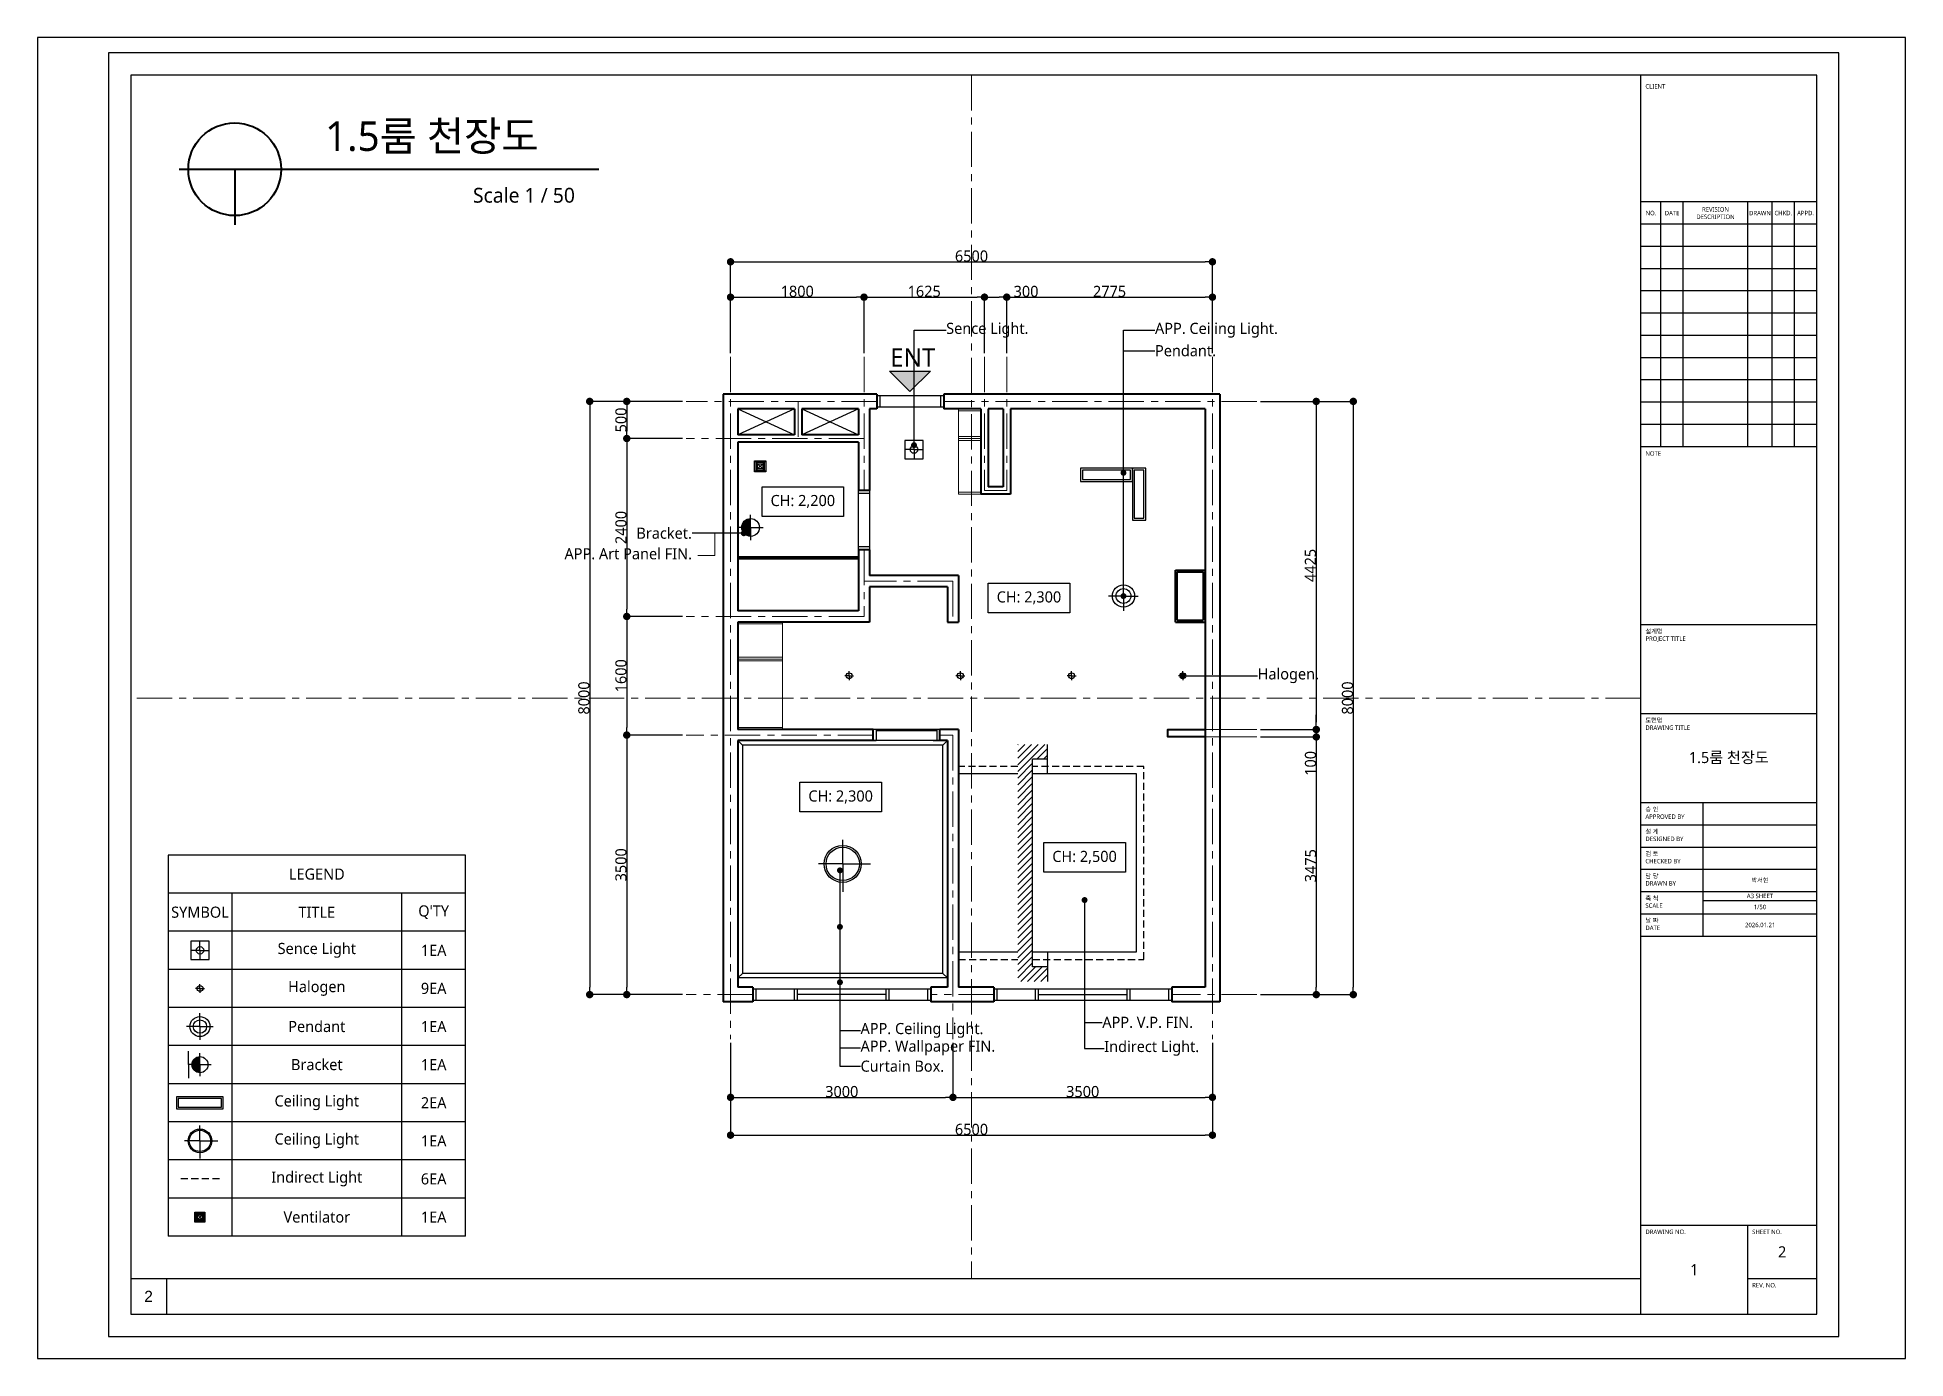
# Model space of a CAD drawing. Header units: millimetres. Extents: x 0 to 25200, y 0 to 17820.
import ezdxf
from ezdxf import colors
from ezdxf.entities.mleader import LeaderData, LeaderLine
from ezdxf.math import Vec2, Vec3

# ---------------------------------------------------------------- set-up
doc = ezdxf.new("R2010")
doc.units = ezdxf.units.MM
doc.header["$LTSCALE"] = 15
doc.header["$PDMODE"] = 34
doc.linetypes.add('CENTER', pattern=[50.8, 31.75, -6.35, 6.35, -6.35])
doc.linetypes.add('HIDDEN', pattern=[9.525, 6.35, -3.175])
for name, color, linetype in [('void', 5, 'Continuous'), ('문-창문', 4, 'Continuous'), ('실선', 7, 'Continuous'), ('제도영역', 7, 'Continuous'), ('틀', 7, 'Continuous')]:
    doc.layers.add(name, color=color, linetype=linetype)
for name, color, linetype, lineweight in [('가구', 4, 'Continuous', 20), ('내벽선', 4, 'Continuous', 40), ('도면명', 3, 'Continuous', 40), ('문자', 3, 'Continuous', 20), ('벽체선', 2, 'Continuous', 40), ('벽체중심선', 1, 'CENTER', 9), ('보조선', 1, 'Continuous', 9), ('조명', 6, 'Continuous', 25), ('중심선', 1, 'CENTER', 9), ('치수', 7, 'Continuous', 20), ('치수보조선', 7, 'Continuous', 9)]:
    doc.layers.add(name, color=color, linetype=linetype, lineweight=lineweight)
doc.styles.add('H1', font='malgun.ttf', dxfattribs={"height": 150})
doc.styles.add('H2', font='malgun.ttf')
doc.styles.get("Standard").update_dxf_attribs({"font": 'arial.ttf'})
doc.dimstyles.new('서현', dxfattribs={"dimtxt": 150, "dimasz": 100, "dimexe": 1.25, "dimexo": 50, "dimgap": 0.065, "dimtad": 1, "dimdec": 4, "dimdsep": 46, "dimtxsty": 'H1', "dimblk": 'DOT', "dimcen": 2.5, "dimclrd": 256, "dimadec": 0, "dimazin": 0, "dimtfac": 1, "dimtdec": 4, "dimtmove": 0, "dimatfit": 3, "dimldrblk": 'DOT', "dimfxl": 1, "dimarcsym": 0})

msp = doc.modelspace()

# ---------------------------------------------------------------- texts
at = {"layer": '도면명', "linetype": 'Continuous', "ltscale": 0.5, "attachment_point": 1, "style": 'H2'}
for s, width, insert, char_height in [('1.5룸 천장도', 3397.5340454, (3881.22923, 16688.73961), 400), ('Scale 1 / 50', 4778.391892, (5875.33225, 15790.50319), 200)]:
    msp.add_mtext_dynamic_manual_height_columns(s, width=width, gutter_width=15, heights=[0], dxfattribs=dict(at, insert=insert, char_height=char_height))
at = {"layer": '문자', "attachment_point": 1, "style": 'H1'}
for s, width, insert, char_height in [('ENT', 725, (11502.85179, 13627.65901), 250), ('APP. Art Panel FIN.', 1855.0944736, (7110.17455, 10930.35253), 150)]:
    msp.add_mtext_dynamic_manual_height_columns(s, width=width, gutter_width=750, heights=[0], dxfattribs=dict(at, insert=insert, char_height=char_height))
at = {"layer": '실선', "char_height": 150, "attachment_point": 5, "style": 'H1'}
for s, width, insert in [('CH: 2,200', 1100, (10325, 11560)), ('CH: 2,300', 1100, (13375, 10260)), ('CH: 2,300', 1100, (10835, 7575)), ('CH: 2,500', 1100, (14125, 6760)), ('LEGEND', 4008.5875344, (3769.26109, 6534.21532)), ('SYMBOL', 856.4942658, (2193.21446, 6020.31876)), ('TITLE', 2295.5990027, (3769.26109, 6020.31876)), ("Q'TY", 856.4942658, (5345.30773, 6020.31876)), ('Sence Light', 2295.5990027, (3769.26109, 5506.4222)), ('1EA', 856.4942658, (5345.30773, 5506.4222)), ('Halogen', 2295.5990027, (3769.26109, 4992.52565)), ('9EA ', 856.4942658, (5345.30773, 4992.52565)), ('Pendant', 2295.5990027, (3769.26109, 4478.62909)), ('1EA', 856.4942658, (5345.30773, 4478.62909)), ('Bracket', 2295.5990027, (3769.26109, 3964.73253)), ('1EA', 856.4942658, (5345.30773, 3964.73253)), ('Ceiling Light', 2295.5990027, (3769.26109, 3450.83597)), ('2EA', 856.4942658, (5345.30773, 3450.83597)), ('Ceiling Light', 2295.5990027, (3769.26109, 2936.93941)), ('1EA', 856.4942658, (5345.30773, 2936.93941)), ('Indirect Light', 2295.5990027, (3769.26109, 2423.04285)), ('6EA', 856.4942658, (5345.30773, 2423.04285)), ('Ventilator', 2295.5990027, (3769.26109, 1909.14629)), ('1EA', 856.4942658, (5345.30773, 1909.14629))]:
    msp.add_mtext_dynamic_manual_height_columns(s, width=width, gutter_width=750, heights=[0], dxfattribs=dict(at, insert=insert))
at = {"layer": '치수', "char_height": 150, "attachment_point": 5, "style": 'H1'}
for s, width, insert in [('2', 930, (23535, 1440)), ('1', 1440, (22350, 1200))]:
    msp.add_mtext_dynamic_manual_height_columns(s, width=width, gutter_width=750, heights=[0], dxfattribs=dict(at, insert=insert))
at = {"layer": '틀', "style": 'H1'}
for s, width, insert, char_height, attachment_point in [('CLIENT', 600, (21690, 17190), 60, 1), ('NO.', 270, (21765, 15450), 60, 5), ('DATE', 300, (22050, 15450), 60, 5), ('REVISION\\PDESCRIPTION', 870, (22635, 15450), 60, 5), ('DRAWN', 330, (23235, 15450), 60, 5), ('CHKD.', 300, (23550, 15450), 60, 5), ('APPD.', 300, (23850, 15450), 60, 5), ('NOTE', 600, (21690, 12237.83732), 60, 1), ('{\\fGulim|b0|i0|c129|p50;설계명}\\PPROJECT TITLE', 1661.7802888, (21690, 9840), 60, 1), ('{\\fGulim|b0|i0|c129|p50;도면명}\\PDRAWING TITLE', 662.4689972, (21690, 8640), 60, 1), ('1.5룸 천장도', 2370, (22815, 8100), 150, 5), ('{\\fGulim|b0|i0|c129|p50;승 인}\\PAPPROVED BY', 600, (21690, 7440), 60, 1), ('설 계\\PDESIGNED BY', 600, (21690, 7140), 60, 1), ('검 토\\PCHECKED BY', 600, (21690, 6840), 60, 1), ('담 당\\PDRAWN BY', 600, (21690, 6540), 60, 1), ('박서현', 1530, (23235, 6450.56955), 60, 5), ('축 척\\PSCALE', 600, (21690, 6240), 60, 1), ('A3 SHEET', 1530, (23235, 6240), 60, 5), ('1/50', 1530, (23235, 6090.63862), 60, 5), ('날 짜\\PDATE', 600, (21690, 5940), 60, 1), ('2026.01.21', 1530, (23238.30696, 5848.40556), 60, 5), ('DRAWING NO.', 600, (21690, 1740), 60, 1), ('SHEET NO.', 600, (23130, 1740), 60, 1), ('REV. NO.', 600, (23130, 1020), 60, 1)]:
    msp.add_mtext_dynamic_manual_height_columns(s, width=width, gutter_width=750, heights=[0], dxfattribs=dict(at, insert=insert, char_height=char_height, attachment_point=attachment_point))
at = {"layer": '틀', "insert": (1500, 840), "char_height": 150, "attachment_point": 5}
msp.add_mtext_dynamic_manual_height_columns('2', width=480, gutter_width=750, heights=[475.30198], dxfattribs=at)

# ---------------------------------------------------------------- blocks, each defined once
blk = doc.blocks.new('_Dot')
at = {"color": 0, "linetype": 'ByBlock', "lineweight": -2}
blk.add_line((-0.5, 0), (-1, 0), dxfattribs=at)
at = {"color": 0, "linetype": 'ByBlock', "const_width": 0.5}
blk.add_lwpolyline([(-0.25, 0, 1), (0.25, 0, 1)], format="xyb", close=True, dxfattribs=at)
blk = doc.blocks.new('*D1')
at = {"layer": 'Defpoints', "color": 0, "transparency": 16777216}
for p in [(15850, 14793), (9350, 13510), (15850, 13510)]:
    blk.add_point(p, dxfattribs=at)
at = {"layer": '치수보조선', "color": 0, "lineweight": -2, "transparency": 16777216}
for p, q in [((9350, 13560), (9350, 14794)), ((15850, 13560), (15850, 14794))]:
    blk.add_line(p, q, dxfattribs=at)
at = {"layer": '치수보조선', "lineweight": -2, "transparency": 16777216}
blk.add_line((9450, 14793), (15750, 14793), dxfattribs=at)
at = {"layer": '치수보조선', "lineweight": -2, "transparency": 16777216, "xscale": 100, "yscale": 100, "zscale": 100, "rotation": 180}
blk.add_blockref('_Dot', (9350, 14793), dxfattribs=at)
at = {"layer": '치수보조선', "lineweight": -2, "transparency": 16777216, "xscale": 100, "yscale": 100, "zscale": 100}
blk.add_blockref('_Dot', (15850, 14793), dxfattribs=at)
at = {"layer": '치수보조선', "color": 0, "transparency": 16777216, "insert": (12600, 14870), "char_height": 150, "attachment_point": 5, "style": 'H1'}
blk.add_mtext('6500', dxfattribs=at)
blk = doc.blocks.new('*D2')
at = {"layer": 'Defpoints', "color": 0, "transparency": 16777216}
for p in [(11150, 14316), (9350, 13510), (11150, 13510)]:
    blk.add_point(p, dxfattribs=at)
at = {"layer": '치수보조선', "color": 0, "lineweight": -2, "transparency": 16777216}
for p, q in [((9350, 13560), (9350, 14317)), ((11150, 13560), (11150, 14317))]:
    blk.add_line(p, q, dxfattribs=at)
at = {"layer": '치수보조선', "lineweight": -2, "transparency": 16777216}
blk.add_line((9450, 14316), (11050, 14316), dxfattribs=at)
at = {"layer": '치수보조선', "lineweight": -2, "transparency": 16777216, "xscale": 100, "yscale": 100, "zscale": 100, "rotation": 180}
blk.add_blockref('_Dot', (9350, 14316), dxfattribs=at)
at = {"layer": '치수보조선', "lineweight": -2, "transparency": 16777216, "xscale": 100, "yscale": 100, "zscale": 100}
blk.add_blockref('_Dot', (11150, 14316), dxfattribs=at)
at = {"layer": '치수보조선', "color": 0, "transparency": 16777216, "insert": (10250, 14394), "char_height": 150, "attachment_point": 5, "style": 'H1'}
blk.add_mtext('1800', dxfattribs=at)
blk = doc.blocks.new('*D3')
at = {"layer": 'Defpoints', "color": 0, "transparency": 16777216}
for p in [(12775, 14316), (11150, 13510), (12775, 13510)]:
    blk.add_point(p, dxfattribs=at)
at = {"layer": '치수보조선', "color": 0, "lineweight": -2, "transparency": 16777216}
for p, q in [((11150, 13560), (11150, 14318)), ((12775, 13560), (12775, 14318))]:
    blk.add_line(p, q, dxfattribs=at)
at = {"layer": '치수보조선', "lineweight": -2, "transparency": 16777216}
blk.add_line((11250, 14316), (12675, 14316), dxfattribs=at)
at = {"layer": '치수보조선', "lineweight": -2, "transparency": 16777216, "xscale": 100, "yscale": 100, "zscale": 100, "rotation": 180}
blk.add_blockref('_Dot', (11150, 14316), dxfattribs=at)
at = {"layer": '치수보조선', "lineweight": -2, "transparency": 16777216, "xscale": 100, "yscale": 100, "zscale": 100}
blk.add_blockref('_Dot', (12775, 14316), dxfattribs=at)
at = {"layer": '치수보조선', "color": 0, "transparency": 16777216, "insert": (11962, 14394), "char_height": 150, "attachment_point": 5, "style": 'H1'}
blk.add_mtext('1625', dxfattribs=at)
blk = doc.blocks.new('*D4')
at = {"layer": 'Defpoints', "color": 0, "transparency": 16777216}
for p in [(13075, 14316), (12775, 13510), (13075, 13510)]:
    blk.add_point(p, dxfattribs=at)
at = {"layer": '치수보조선', "color": 0, "lineweight": -2, "transparency": 16777216}
for p, q in [((12775, 13560), (12775, 14317)), ((13075, 13560), (13075, 14317))]:
    blk.add_line(p, q, dxfattribs=at)
at = {"layer": '치수보조선', "lineweight": -2, "transparency": 16777216}
for p, q in [((12875, 14316), (12975, 14316)), ((13075, 14316), (13498, 14316))]:
    blk.add_line(p, q, dxfattribs=at)
at = {"layer": '치수보조선', "lineweight": -2, "transparency": 16777216, "xscale": 100, "yscale": 100, "zscale": 100, "rotation": 180}
blk.add_blockref('_Dot', (12775, 14316), dxfattribs=at)
at = {"layer": '치수보조선', "lineweight": -2, "transparency": 16777216, "xscale": 100, "yscale": 100, "zscale": 100}
blk.add_blockref('_Dot', (13075, 14316), dxfattribs=at)
at = {"layer": '치수보조선', "color": 0, "transparency": 16777216, "insert": (13336, 14393), "char_height": 150, "attachment_point": 5, "style": 'H1'}
blk.add_mtext('300', dxfattribs=at)
blk = doc.blocks.new('*D5')
at = {"layer": 'Defpoints', "color": 0, "transparency": 16777216}
for p in [(15850, 14316), (13075, 13510), (15850, 13510)]:
    blk.add_point(p, dxfattribs=at)
at = {"layer": '치수보조선', "color": 0, "lineweight": -2, "transparency": 16777216}
for p, q in [((13075, 13560), (13075, 14317)), ((15850, 13560), (15850, 14317))]:
    blk.add_line(p, q, dxfattribs=at)
at = {"layer": '치수보조선', "lineweight": -2, "transparency": 16777216}
blk.add_line((13175, 14316), (15750, 14316), dxfattribs=at)
at = {"layer": '치수보조선', "lineweight": -2, "transparency": 16777216, "xscale": 100, "yscale": 100, "zscale": 100, "rotation": 180}
blk.add_blockref('_Dot', (13075, 14316), dxfattribs=at)
at = {"layer": '치수보조선', "lineweight": -2, "transparency": 16777216, "xscale": 100, "yscale": 100, "zscale": 100}
blk.add_blockref('_Dot', (15850, 14316), dxfattribs=at)
at = {"layer": '치수보조선', "color": 0, "transparency": 16777216, "insert": (14462, 14393), "char_height": 150, "attachment_point": 5, "style": 'H1'}
blk.add_mtext('2775', dxfattribs=at)
blk = doc.blocks.new('*D6')
at = {"layer": 'Defpoints', "color": 0, "transparency": 16777216}
for p in [(8750, 12910), (7450, 4910), (8750, 4910)]:
    blk.add_point(p, dxfattribs=at)
at = {"layer": '치수보조선', "color": 0, "lineweight": -2, "transparency": 16777216}
for p, q in [((8700, 12910), (7449, 12910)), ((8700, 4910), (7449, 4910))]:
    blk.add_line(p, q, dxfattribs=at)
at = {"layer": '치수보조선', "lineweight": -2, "transparency": 16777216}
blk.add_line((7450, 12810), (7450, 5010), dxfattribs=at)
at = {"layer": '치수보조선', "lineweight": -2, "transparency": 16777216, "xscale": 100, "yscale": 100, "zscale": 100}
for p, rotation in [((7450, 12910), 90), ((7450, 4910), 270)]:
    blk.add_blockref('_Dot', p, dxfattribs=dict(at, rotation=rotation))
at = {"layer": '치수보조선', "color": 0, "transparency": 16777216, "insert": (7372, 8910), "char_height": 150, "attachment_point": 5, "rotation": 90, "style": 'H1'}
blk.add_mtext('8000', dxfattribs=at)
blk = doc.blocks.new('*D7')
at = {"layer": 'Defpoints', "color": 0, "transparency": 16777216}
for p in [(8750, 12910), (7950, 12410), (8750, 12410)]:
    blk.add_point(p, dxfattribs=at)
at = {"layer": '치수보조선', "color": 0, "lineweight": -2, "transparency": 16777216}
for p, q in [((8700, 12910), (7949, 12910)), ((8700, 12410), (7949, 12410))]:
    blk.add_line(p, q, dxfattribs=at)
at = {"layer": '치수보조선', "lineweight": -2, "transparency": 16777216}
blk.add_line((7950, 12810), (7950, 12510), dxfattribs=at)
at = {"layer": '치수보조선', "lineweight": -2, "transparency": 16777216, "xscale": 100, "yscale": 100, "zscale": 100}
for p, rotation in [((7950, 12910), 90), ((7950, 12410), 270)]:
    blk.add_blockref('_Dot', p, dxfattribs=dict(at, rotation=rotation))
at = {"layer": '치수보조선', "color": 0, "transparency": 16777216, "insert": (7872, 12660), "char_height": 150, "attachment_point": 5, "rotation": 90, "style": 'H1'}
blk.add_mtext('500', dxfattribs=at)
blk = doc.blocks.new('*D8')
at = {"layer": 'Defpoints', "color": 0, "transparency": 16777216}
for p in [(8750, 12410), (7950, 10010), (8750, 10010)]:
    blk.add_point(p, dxfattribs=at)
at = {"layer": '치수보조선', "color": 0, "lineweight": -2, "transparency": 16777216}
for p, q in [((8700, 12410), (7949, 12410)), ((8700, 10010), (7949, 10010))]:
    blk.add_line(p, q, dxfattribs=at)
at = {"layer": '치수보조선', "lineweight": -2, "transparency": 16777216}
blk.add_line((7950, 12310), (7950, 10110), dxfattribs=at)
at = {"layer": '치수보조선', "lineweight": -2, "transparency": 16777216, "xscale": 100, "yscale": 100, "zscale": 100}
for p, rotation in [((7950, 12410), 90), ((7950, 10010), 270)]:
    blk.add_blockref('_Dot', p, dxfattribs=dict(at, rotation=rotation))
at = {"layer": '치수보조선', "color": 0, "transparency": 16777216, "insert": (7872, 11210), "char_height": 150, "attachment_point": 5, "rotation": 90, "style": 'H1'}
blk.add_mtext('2400', dxfattribs=at)
blk = doc.blocks.new('*D9')
at = {"layer": 'Defpoints', "color": 0, "transparency": 16777216}
for p in [(8750, 10010), (7950, 8410), (8750, 8410)]:
    blk.add_point(p, dxfattribs=at)
at = {"layer": '치수보조선', "color": 0, "lineweight": -2, "transparency": 16777216}
for p, q in [((8700, 10010), (7949, 10010)), ((8700, 8410), (7949, 8410))]:
    blk.add_line(p, q, dxfattribs=at)
at = {"layer": '치수보조선', "lineweight": -2, "transparency": 16777216}
blk.add_line((7950, 9910), (7950, 8510), dxfattribs=at)
at = {"layer": '치수보조선', "lineweight": -2, "transparency": 16777216, "xscale": 100, "yscale": 100, "zscale": 100}
for p, rotation in [((7950, 10010), 90), ((7950, 8410), 270)]:
    blk.add_blockref('_Dot', p, dxfattribs=dict(at, rotation=rotation))
at = {"layer": '치수보조선', "color": 0, "transparency": 16777216, "insert": (7872, 9210), "char_height": 150, "attachment_point": 5, "rotation": 90, "style": 'H1'}
blk.add_mtext('1600', dxfattribs=at)
blk = doc.blocks.new('*D10')
at = {"layer": 'Defpoints', "color": 0, "transparency": 16777216}
for p in [(8750, 8410), (7950, 4910), (8750, 4910)]:
    blk.add_point(p, dxfattribs=at)
at = {"layer": '치수보조선', "color": 0, "lineweight": -2, "transparency": 16777216}
for p, q in [((8700, 8410), (7949, 8410)), ((8700, 4910), (7949, 4910))]:
    blk.add_line(p, q, dxfattribs=at)
at = {"layer": '치수보조선', "lineweight": -2, "transparency": 16777216}
blk.add_line((7950, 8310), (7950, 5010), dxfattribs=at)
at = {"layer": '치수보조선', "lineweight": -2, "transparency": 16777216, "xscale": 100, "yscale": 100, "zscale": 100}
for p, rotation in [((7950, 8410), 90), ((7950, 4910), 270)]:
    blk.add_blockref('_Dot', p, dxfattribs=dict(at, rotation=rotation))
at = {"layer": '치수보조선', "color": 0, "transparency": 16777216, "insert": (7872, 6660), "char_height": 150, "attachment_point": 5, "rotation": 90, "style": 'H1'}
blk.add_mtext('3500', dxfattribs=at)
blk = doc.blocks.new('*D11')
at = {"layer": 'Defpoints', "color": 0, "transparency": 16777216}
for p in [(9350, 4310), (15850, 4310), (15850, 3014)]:
    blk.add_point(p, dxfattribs=at)
at = {"layer": '치수보조선', "color": 0, "lineweight": -2, "transparency": 16777216}
for p, q in [((9350, 4260), (9350, 3013)), ((15850, 4260), (15850, 3013))]:
    blk.add_line(p, q, dxfattribs=at)
at = {"layer": '치수보조선', "lineweight": -2, "transparency": 16777216}
blk.add_line((9450, 3014), (15750, 3014), dxfattribs=at)
at = {"layer": '치수보조선', "lineweight": -2, "transparency": 16777216, "xscale": 100, "yscale": 100, "zscale": 100, "rotation": 180}
blk.add_blockref('_Dot', (9350, 3014), dxfattribs=at)
at = {"layer": '치수보조선', "lineweight": -2, "transparency": 16777216, "xscale": 100, "yscale": 100, "zscale": 100}
blk.add_blockref('_Dot', (15850, 3014), dxfattribs=at)
at = {"layer": '치수보조선', "color": 0, "transparency": 16777216, "insert": (12600, 3091), "char_height": 150, "attachment_point": 5, "style": 'H1'}
blk.add_mtext('6500', dxfattribs=at)
blk = doc.blocks.new('*D12')
at = {"layer": 'Defpoints', "color": 0, "transparency": 16777216}
for p in [(9350, 4310), (12350, 4310), (12350, 3524)]:
    blk.add_point(p, dxfattribs=at)
at = {"layer": '치수보조선', "color": 0, "lineweight": -2, "transparency": 16777216}
for p, q in [((9350, 4260), (9350, 3523)), ((12350, 4260), (12350, 3523))]:
    blk.add_line(p, q, dxfattribs=at)
at = {"layer": '치수보조선', "lineweight": -2, "transparency": 16777216}
blk.add_line((9450, 3524), (12250, 3524), dxfattribs=at)
at = {"layer": '치수보조선', "lineweight": -2, "transparency": 16777216, "xscale": 100, "yscale": 100, "zscale": 100, "rotation": 180}
blk.add_blockref('_Dot', (9350, 3524), dxfattribs=at)
at = {"layer": '치수보조선', "lineweight": -2, "transparency": 16777216, "xscale": 100, "yscale": 100, "zscale": 100}
blk.add_blockref('_Dot', (12350, 3524), dxfattribs=at)
at = {"layer": '치수보조선', "color": 0, "transparency": 16777216, "insert": (10850, 3601), "char_height": 150, "attachment_point": 5, "style": 'H1'}
blk.add_mtext('3000', dxfattribs=at)
blk = doc.blocks.new('*D13')
at = {"layer": 'Defpoints', "color": 0, "transparency": 16777216}
for p in [(12350, 4310), (15850, 4310), (15850, 3524)]:
    blk.add_point(p, dxfattribs=at)
at = {"layer": '치수보조선', "color": 0, "lineweight": -2, "transparency": 16777216}
for p, q in [((12350, 4260), (12350, 3523)), ((15850, 4260), (15850, 3523))]:
    blk.add_line(p, q, dxfattribs=at)
at = {"layer": '치수보조선', "lineweight": -2, "transparency": 16777216}
blk.add_line((12450, 3524), (15750, 3524), dxfattribs=at)
at = {"layer": '치수보조선', "lineweight": -2, "transparency": 16777216, "xscale": 100, "yscale": 100, "zscale": 100, "rotation": 180}
blk.add_blockref('_Dot', (12350, 3524), dxfattribs=at)
at = {"layer": '치수보조선', "lineweight": -2, "transparency": 16777216, "xscale": 100, "yscale": 100, "zscale": 100}
blk.add_blockref('_Dot', (15850, 3524), dxfattribs=at)
at = {"layer": '치수보조선', "color": 0, "transparency": 16777216, "insert": (14100, 3601), "char_height": 150, "attachment_point": 5, "style": 'H1'}
blk.add_mtext('3500', dxfattribs=at)
blk = doc.blocks.new('*D15')
at = {"layer": 'Defpoints', "color": 0, "transparency": 16777216}
for p in [(16450, 12910), (16450, 4910), (17750, 4910)]:
    blk.add_point(p, dxfattribs=at)
at = {"layer": '치수보조선', "color": 0, "lineweight": -2, "transparency": 16777216}
for p, q in [((16500, 12910), (17751, 12910)), ((16500, 4910), (17751, 4910))]:
    blk.add_line(p, q, dxfattribs=at)
at = {"layer": '치수보조선', "lineweight": -2, "transparency": 16777216}
blk.add_line((17750, 12810), (17750, 5010), dxfattribs=at)
at = {"layer": '치수보조선', "lineweight": -2, "transparency": 16777216, "xscale": 100, "yscale": 100, "zscale": 100}
for p, rotation in [((17750, 12910), 90), ((17750, 4910), 270)]:
    blk.add_blockref('_Dot', p, dxfattribs=dict(at, rotation=rotation))
at = {"layer": '치수보조선', "color": 0, "transparency": 16777216, "insert": (17672, 8910), "char_height": 150, "attachment_point": 5, "rotation": 90, "style": 'H1'}
blk.add_mtext('8000', dxfattribs=at)
blk = doc.blocks.new('*D16')
at = {"layer": 'Defpoints', "color": 0, "transparency": 16777216}
for p in [(16450, 12910), (16450, 8485), (17250, 8485)]:
    blk.add_point(p, dxfattribs=at)
at = {"layer": '치수보조선', "color": 0, "lineweight": -2, "transparency": 16777216}
for p, q in [((16500, 12910), (17251, 12910)), ((16500, 8485), (17251, 8485))]:
    blk.add_line(p, q, dxfattribs=at)
at = {"layer": '치수보조선', "lineweight": -2, "transparency": 16777216}
blk.add_line((17250, 12810), (17250, 8585), dxfattribs=at)
at = {"layer": '치수보조선', "lineweight": -2, "transparency": 16777216, "xscale": 100, "yscale": 100, "zscale": 100}
for p, rotation in [((17250, 12910), 90), ((17250, 8485), 270)]:
    blk.add_blockref('_Dot', p, dxfattribs=dict(at, rotation=rotation))
at = {"layer": '치수보조선', "color": 0, "transparency": 16777216, "insert": (17172, 10698), "char_height": 150, "attachment_point": 5, "rotation": 90, "style": 'H1'}
blk.add_mtext('4425', dxfattribs=at)
blk = doc.blocks.new('*D17')
at = {"layer": 'Defpoints', "color": 0, "transparency": 16777216}
for p in [(16450, 8485), (16450, 8385), (17251, 8385)]:
    blk.add_point(p, dxfattribs=at)
at = {"layer": '치수보조선', "lineweight": -2, "transparency": 16777216}
for p, q in [((17251, 8585), (17251, 8685)), ((17251, 8485), (17251, 8385)), ((17251, 8285), (17251, 7871))]:
    blk.add_line(p, q, dxfattribs=at)
at = {"layer": '치수보조선', "color": 0, "lineweight": -2, "transparency": 16777216}
for p, q in [((16500, 8485), (17253, 8485)), ((16500, 8385), (17253, 8385))]:
    blk.add_line(p, q, dxfattribs=at)
at = {"layer": '치수보조선', "lineweight": -2, "transparency": 16777216, "xscale": 100, "yscale": 100, "zscale": 100}
for p, rotation in [((17251, 8485), 270), ((17251, 8385), 90)]:
    blk.add_blockref('_Dot', p, dxfattribs=dict(at, rotation=rotation))
at = {"layer": '치수보조선', "color": 0, "transparency": 16777216, "insert": (17173, 8028), "char_height": 150, "attachment_point": 5, "rotation": 90, "style": 'H1'}
blk.add_mtext('100', dxfattribs=at)
blk = doc.blocks.new('*D18')
at = {"layer": 'Defpoints', "color": 0, "transparency": 16777216}
for p in [(16450, 8385), (16450, 4910), (17251, 4910)]:
    blk.add_point(p, dxfattribs=at)
at = {"layer": '치수보조선', "color": 0, "lineweight": -2, "transparency": 16777216}
for p, q in [((16500, 8385), (17253, 8385)), ((16500, 4910), (17253, 4910))]:
    blk.add_line(p, q, dxfattribs=at)
at = {"layer": '치수보조선', "lineweight": -2, "transparency": 16777216}
blk.add_line((17251, 8285), (17251, 5010), dxfattribs=at)
at = {"layer": '치수보조선', "lineweight": -2, "transparency": 16777216, "xscale": 100, "yscale": 100, "zscale": 100}
for p, rotation in [((17251, 8385), 90), ((17251, 4910), 270)]:
    blk.add_blockref('_Dot', p, dxfattribs=dict(at, rotation=rotation))
at = {"layer": '치수보조선', "color": 0, "transparency": 16777216, "insert": (17174, 6648), "char_height": 150, "attachment_point": 5, "rotation": 90, "style": 'H1'}
blk.add_mtext('3475', dxfattribs=at)

# ---------------------------------------------------------------- dimensions: what is measured, and where the dimension line sits
at = {"layer": '치수보조선'}
for base, p1, p2, picture, middle in [((15850, 14792.78386), (9350, 13510), (15850, 13510), '*D1', (12600, 14870.34547)), ((11150, 14316.19031), (9350, 13510), (11150, 13510), '*D2', (10250, 14394.15952)), ((12775, 14316.25), (11150, 13510), (12775, 13510), '*D3', (11962.5, 14394.21921)), ((13075, 14315.87777), (12775, 13510), (13075, 13510), '*D4', (13336.27424, 14393.43937)), ((15850, 14315.87777), (13075, 13510), (15850, 13510), '*D5', (14462.5, 14393.43937)), ((15850, 3013.75602), (9350, 4310), (15850, 4310), '*D11', (12600, 3091.31762)), ((12350, 3523.8017), (9350, 4310), (12350, 4310), '*D12', (10850, 3601.3633)), ((15850, 3523.8017), (12350, 4310), (15850, 4310), '*D13', (14100, 3601.3633))]:
    dim = msp.add_linear_dim(base=base, p1=p1, p2=p2, dimstyle='서현', dxfattribs=at)
    dim.commit()
    dim.dimension.update_dxf_attribs({"geometry": picture, "text_midpoint": middle})
for base, p1, p2, picture, middle in [((7450, 4910), (8750, 12910), (8750, 4910), '*D6', (7372.4384, 8910)), ((7950, 12410), (8750, 12910), (8750, 12410), '*D7', (7872.4384, 12660)), ((17750, 4910), (16450, 12910), (16450, 4910), '*D15', (17672.4384, 8910)), ((17250, 8485), (16450, 12910), (16450, 8485), '*D16', (17172.4384, 10697.5)), ((7950, 10010), (8750, 12410), (8750, 10010), '*D8', (7872.4384, 11210)), ((7950, 8410), (8750, 10010), (8750, 8410), '*D9', (7872.03079, 9210)), ((17251.25, 8385), (16450, 8485), (16450, 8385), '*D17', (17173.28079, 8027.90375)), ((7950, 4910), (8750, 8410), (8750, 4910), '*D10', (7872.4384, 6660)), ((17251.25, 4910), (16450, 8385), (16450, 4910), '*D18', (17173.6884, 6647.5))]:
    dim = msp.add_linear_dim(base=base, p1=p1, p2=p2, angle=90, dimstyle='서현', dxfattribs=at)
    dim.commit()
    dim.dimension.update_dxf_attribs({"geometry": picture, "text_midpoint": middle})

# ---------------------------------------------------------------- hatches: boundary and pattern name
at = {"layer": '제도영역'}
h = msp.add_hatch(color=256, dxfattribs=at)
h.dxf.hatch_style = 1
h.paths.add_polyline_path([(12045, 13317.5), (11495, 13317.5), (11770, 13042.5)])
at = {"layer": '조명'}
h = msp.add_hatch(color=256, dxfattribs=at)
h.dxf.hatch_style = 1
h.paths.add_polyline_path([(9620, 11330, 0.4142135624), (9500, 11210), (9620, 11210)])
h.paths.add_polyline_path([(9620, 11210), (9500, 11210, 0.4142135624), (9620, 11090)])
h = msp.add_hatch(dxfattribs=at)
h.set_pattern_fill('ANSI31', color=256, scale=20)
h.set_pattern_definition([(45, (2300, 1485), (-44.90128, 44.90128), [])])
h.paths.add_polyline_path([(13625, 8285), (13225, 8285), (13225, 7885), (13425, 7885), (13425, 8085), (13625, 8085)])
h.paths.add_polyline_path([(13425, 7885), (13225, 7885), (13225, 5485), (13425, 5485)])
h.paths.add_polyline_path([(13625, 5285), (13425, 5285), (13425, 5485), (13225, 5485), (13225, 5085), (13625, 5085)])
h = msp.add_hatch(color=256, dxfattribs=at)
h.dxf.hatch_style = 1
h.paths.add_polyline_path([(2193.21732, 4072.78081, 0.4142135624), (2085.21732, 3964.78081), (2193.21732, 3964.78081)])
h.paths.add_polyline_path([(2193.21732, 3964.78081), (2085.21732, 3964.78081, 0.4142135624), (2193.21732, 3856.78081)])

# ---------------------------------------------------------------- linework, layer by layer
at = {"layer": 'void'}
for p, q in [((10212.5, 12810), (9450, 12460)), ((9450, 12810), (10212.5, 12460)), ((10312.5, 12810), (11075, 12460)), ((11075, 12810), (10312.5, 12460))]:
    msp.add_line(p, q, dxfattribs=at)
at = {"layer": '가구'}
for p, q in [((12725, 12810), (12425, 12810)), ((12425, 12810), (12425, 11660)), ((12725, 12785), (12425, 12785)), ((12725, 11660), (12725, 12810)), ((12425, 12435), (12725, 12435)), ((12425, 12410), (12725, 12410)), ((12425, 12385), (12725, 12385)), ((12425, 11685), (12725, 11685)), ((12425, 11660), (12725, 11660)), ((9450, 9935), (10050, 9935)), ((9450, 8485), (9450, 9935)), ((9450, 9910), (10050, 9910)), ((10050, 9935), (10050, 8485)), ((10050, 9460), (9450, 9460)), ((10050, 9435), (9450, 9435)), ((10050, 9410), (9450, 9410)), ((10050, 8510), (9450, 8510)), ((10050, 8485), (9450, 8485))]:
    msp.add_line(p, q, dxfattribs=at)
at = {"layer": '내벽선'}
for p, q in [((10375, 10810), (9450, 10810)), ((10375, 10785), (9450, 10785)), ((11075, 10810), (10375, 10810)), ((10375, 10810), (10375, 10785)), ((11075, 10785), (10375, 10785)), ((10975, 10810), (10975, 10785)), ((15350, 10635), (15750, 10635)), ((15350, 9935), (15350, 10635)), ((15375, 10610), (15725, 10610)), ((15375, 9960), (15375, 10610)), ((15725, 10610), (15725, 9960)), ((15750, 10635), (15750, 9935)), ((15350, 9935), (15750, 9935)), ((15375, 9960), (15725, 9960))]:
    msp.add_line(p, q, dxfattribs=at)
msp.add_lwpolyline([(15750, 8385), (15250, 8385), (15250, 8485), (15750, 8485)], close=True, dxfattribs=at)
at = {"layer": '도면명'}
for p, q in [((1911.46925, 16041.14258), (7571.7955, 16041.14258)), ((2661.46925, 16041.14258), (2661.46925, 15291.14258))]:
    msp.add_line(p, q, dxfattribs=at)
msp.add_circle((2661.46925, 16041.14258), 625, dxfattribs=at)
at = {"layer": '문-창문'}
for p, q in [((11325, 12985), (11325, 12835)), ((12185, 12985), (11325, 12985)), ((11365, 12985), (11365, 12835)), ((12225, 12985), (12185, 12985)), ((12185, 12835), (12185, 12985)), ((12225, 12835), (12225, 12985)), ((11325, 12835), (12225, 12835)), ((11075, 11710), (11225, 11710)), ((11075, 10910), (11075, 11710)), ((11075, 11672.5), (11225, 11672.5)), ((11225, 11710), (11225, 10910)), ((11225, 10947.5), (11075, 10947.5)), ((11225, 10910), (11075, 10910)), ((12175, 8485), (11275, 8485)), ((11275, 8485), (11275, 8335)), ((11275, 8335), (11315, 8335)), ((11315, 8485), (11315, 8335)), ((12135, 8465), (11315, 8465)), ((12085, 8335), (12175, 8335)), ((12135, 8335), (12135, 8485)), ((12175, 8335), (12175, 8485)), ((12050, 4985), (9650, 4985)), ((9650, 4985), (9650, 4835)), ((9650, 4835), (12050, 4835)), ((9690, 4985), (9690, 4835)), ((10210, 4985), (10210, 4835)), ((10250, 4985), (10250, 4835)), ((11450, 4910), (10250, 4910)), ((11450, 4835), (11450, 4985)), ((11490, 4835), (11490, 4985)), ((12010, 4835), (12010, 4985)), ((12050, 4835), (12050, 4985)), ((15300, 4985), (12900, 4985)), ((12900, 4985), (12900, 4835)), ((12900, 4835), (15300, 4835)), ((12940, 4985), (12940, 4835)), ((13460, 4985), (13460, 4835)), ((13500, 4985), (13500, 4835)), ((13500, 4910), (14700, 4910)), ((14700, 4835), (14700, 4985)), ((14740, 4835), (14740, 4985)), ((15260, 4835), (15260, 4985)), ((15300, 4835), (15300, 4985))]:
    msp.add_line(p, q, dxfattribs=at)
at = {"layer": '문자'}
for p, q in [((9137.8837, 10831.6923), (9137.8837, 11131.6923)), ((8910.65059, 10831.6923), (9137.8837, 10831.6923))]:
    msp.add_line(p, q, dxfattribs=at)
at = {"layer": '벽체선'}
for p, q in [((9250, 13010), (9250, 4810)), ((11325, 13010), (9250, 13010)), ((11325, 13010), (11325, 12810)), ((15950, 13010), (12225, 13010)), ((12225, 13010), (12225, 12810)), ((15950, 13010), (15950, 4810)), ((9450, 12810), (9450, 12460)), ((10212.5, 12810), (9450, 12810)), ((10212.5, 12810), (10212.5, 12460)), ((11075, 12810), (10312.5, 12810)), ((10312.5, 12810), (10312.5, 12460)), ((11075, 12810), (11075, 12460)), ((11225, 12810), (11225, 11710)), ((11325, 12810), (11225, 12810)), ((12725, 12810), (12225, 12810)), ((12725, 12810), (12725, 11660)), ((12825, 12810), (12825, 11760)), ((13025, 12810), (12825, 12810)), ((13025, 12810), (13025, 11760)), ((15750, 12810), (13125, 12810)), ((13125, 12810), (13125, 11660)), ((15750, 12810), (15750, 5010)), ((10212.5, 12460), (9450, 12460)), ((11075, 12360), (9450, 12360)), ((9450, 12360), (9450, 10085)), ((11075, 12460), (10312.5, 12460)), ((11075, 12360), (11075, 11710)), ((11225, 11710), (11075, 11710)), ((13125, 11660), (12725, 11660)), ((13025, 11760), (12825, 11760)), ((11225, 10910), (11075, 10910)), ((11075, 10910), (11075, 10085)), ((11225, 10910), (11225, 10560)), ((12425, 10560), (11225, 10560)), ((12275, 10410), (11225, 10410)), ((11225, 10410), (11225, 9935)), ((12275, 10410), (12275, 9935)), ((12425, 10560), (12425, 9935)), ((11075, 10085), (9450, 10085)), ((11225, 9935), (9450, 9935)), ((9450, 9935), (9450, 8485)), ((12275, 9935), (12425, 9935)), ((11275, 8485), (9450, 8485)), ((9450, 8335), (9450, 5010)), ((11275, 8335), (9450, 8335)), ((11275, 8335), (11275, 8485)), ((12425, 8485), (12175, 8485)), ((12175, 8335), (12175, 8485)), ((12275, 8335), (12175, 8335)), ((12275, 8335), (12275, 5010)), ((12425, 8485), (12425, 5010)), ((9650, 4810), (9250, 4810)), ((9650, 5010), (9450, 5010)), ((9650, 5010), (9650, 4810)), ((12275, 5010), (12050, 5010)), ((12050, 5010), (12050, 4810)), ((12900, 4810), (12050, 4810)), ((12900, 5010), (12425, 5010)), ((12900, 5010), (12900, 4810)), ((15750, 5010), (15300, 5010)), ((15300, 5010), (15300, 4810)), ((15950, 4810), (15300, 4810))]:
    msp.add_line(p, q, dxfattribs=at)
at = {"layer": '벽체중심선'}
for p, q in [((9350, 13510), (9350, 4310)), ((11150, 13510), (11150, 11710)), ((12775, 13510), (12775, 11710)), ((13075, 13510), (13075, 11710)), ((15850, 13510), (15850, 4310)), ((11325, 12910), (8750, 12910)), ((10262.5, 12910), (10262.5, 12410)), ((16450, 12910), (12225, 12910)), ((11150, 12410), (8750, 12410)), ((13075, 11710), (12775, 11710)), ((11150, 10910), (11150, 10010)), ((12350, 10485), (11150, 10485)), ((12350, 10485), (12350, 9935)), ((11150, 10010), (8750, 10010)), ((11275, 8410), (8750, 8410)), ((12350, 8410), (12175, 8410)), ((12350, 8410), (12350, 4310)), ((9650, 4910), (8750, 4910)), ((12900, 4910), (12050, 4910)), ((16450, 4910), (15300, 4910))]:
    msp.add_line(p, q, dxfattribs=at)
at = {"layer": '보조선'}
for p, q in [((15750, 8485), (16450, 8485)), ((15750, 8385), (16450, 8385))]:
    msp.add_line(p, q, dxfattribs=at)
at = {"layer": '실선'}
for p, q in [((11495, 13317.5), (12045, 13317.5)), ((11770, 13042.5), (11495, 13317.5)), ((12045, 13317.5), (11770, 13042.5)), ((5773.55486, 6791.1636), (1764.96732, 6791.1636)), ((1764.96732, 6791.1636), (1764.96732, 1652.19801)), ((5773.55486, 1652.19801), (5773.55486, 6791.1636)), ((5773.55486, 6277.26704), (1764.96732, 6277.26704)), ((2621.46159, 6277.26704), (2621.46159, 1652.19801)), ((4917.06059, 1652.19801), (4917.06059, 6277.26704)), ((5773.55486, 5763.37048), (1764.96732, 5763.37048)), ((5773.55486, 5249.47393), (1764.96732, 5249.47393)), ((5773.55486, 4735.57737), (1764.96732, 4735.57737)), ((5773.55486, 4221.68081), (1764.96732, 4221.68081)), ((5773.55486, 3707.78425), (1764.96732, 3707.78425)), ((5773.55486, 3193.88769), (1764.96732, 3193.88769)), ((5773.55486, 2679.99113), (1764.96732, 2679.99113)), ((5773.55486, 2166.09457), (1764.96732, 2166.09457)), ((5773.55486, 1652.19801), (1764.96732, 1652.19801))]:
    msp.add_line(p, q, dxfattribs=at)
for points in [[(10875, 11360), (9775, 11360), (9775, 11760), (10875, 11760)], [(13925, 10060), (12825, 10060), (12825, 10460), (13925, 10460)], [(11385, 7375), (10285, 7375), (10285, 7775), (11385, 7775)], [(14675, 6560), (13575, 6560), (13575, 6960), (14675, 6960)]]:
    msp.add_lwpolyline(points, close=True, dxfattribs=at)
at = {"layer": '조명'}
for p, q in [((11825, 12260), (11825, 12380)), ((9825, 12110), (9675, 11960)), ((9675, 12110), (9825, 11960)), ((11825, 12260), (11705, 12260)), ((11825, 12260), (11825, 12140)), ((11825, 12260), (11945, 12260)), ((9450, 11210), (9450, 11410)), ((9620, 11210), (9620, 11380)), ((9620, 11210), (9450, 11210)), ((9450, 11210), (9450, 11010)), ((9620, 11210), (9790, 11210)), ((9620, 11210), (9620, 11040)), ((14650, 10285), (14650, 10485)), ((14650, 10285), (14450, 10285)), ((14650, 10285), (14650, 10085)), ((14650, 10285), (14850, 10285)), ((10950, 9210), (10890, 9210)), ((10950, 9210), (10950, 9270)), ((10950, 9210), (11010, 9210)), ((10950, 9210), (10950, 9150)), ((12450, 9210), (12390, 9210)), ((12450, 9210), (12450, 9270)), ((12450, 9210), (12510, 9210)), ((12450, 9210), (12450, 9150)), ((13950, 9210), (13890, 9210)), ((13950, 9210), (13950, 9270)), ((13950, 9210), (14010, 9210)), ((13950, 9210), (13950, 9150)), ((15450, 9210), (15390, 9210)), ((15450, 9210), (15450, 9270)), ((15450, 9210), (15510, 9210)), ((15450, 9210), (15450, 9150)), ((15750, 9210), (15750, 9210)), ((15750, 9210), (15750, 9210)), ((15750, 9210), (15750, 9210)), ((12275, 8335), (9450, 8335)), ((9450, 8335), (9450, 5135)), ((9510, 8275), (9450, 8335)), ((12215, 8275), (12275, 8335)), ((12275, 5135), (12275, 8335)), ((9510, 8275), (9510, 5195)), ((12215, 8275), (9510, 8275)), ((12215, 5195), (12215, 8275)), ((13625, 8085), (13425, 8085)), ((13425, 5285), (13425, 8085)), ((13625, 7885), (13625, 8285)), ((10862.5, 6672.5), (10862.5, 6997.5)), ((10862.5, 6672.5), (10537.5, 6672.5)), ((10862.5, 6672.5), (11237.5, 6672.5)), ((10862.5, 6672.5), (10862.5, 6297.5)), ((2193.21732, 5506.47048), (2193.21732, 5626.47048)), ((2193.21732, 5506.47048), (2073.21732, 5506.47048)), ((2193.21732, 5506.47048), (2193.21732, 5386.47048)), ((2193.21732, 5506.47048), (2313.21732, 5506.47048)), ((13625, 5485), (13625, 5085)), ((2193.21732, 4992.57393), (2193.21732, 5052.57393)), ((9510, 5195), (9450, 5135)), ((12275, 5135), (9450, 5135)), ((12215, 5195), (9510, 5195)), ((12215, 5195), (12275, 5135)), ((13625, 5285), (13425, 5285)), ((2193.21732, 4992.57393), (2133.21732, 4992.57393)), ((2193.21732, 4992.57393), (2253.21732, 4992.57393)), ((2193.21732, 4992.57393), (2193.21732, 4932.57393)), ((2193.21732, 4478.67737), (2193.21732, 4658.67737)), ((2193.21732, 4478.67737), (2013.21732, 4478.67737)), ((2193.21732, 4478.67737), (2193.21732, 4298.67737)), ((2193.21732, 4478.67737), (2373.21732, 4478.67737)), ((2040.21732, 3964.78081), (2040.21732, 4144.78081)), ((2193.21732, 3964.78081), (2193.21732, 4117.78081)), ((2193.21732, 3964.78081), (2040.21732, 3964.78081)), ((2040.21732, 3964.78081), (2040.21732, 3784.78081)), ((2193.21732, 3964.78081), (2346.21732, 3964.78081)), ((2193.21732, 3964.78081), (2193.21732, 3811.78081)), ((2193.21732, 2936.98769), (2193.21732, 3144.98769)), ((2193.21732, 2936.98769), (1985.21732, 2936.98769)), ((2193.21732, 2936.98769), (2433.21732, 2936.98769)), ((2193.21732, 2936.98769), (2193.21732, 2696.98769)), ((2260.71732, 1976.69457), (2125.71732, 1841.69457)), ((2125.71732, 1976.69457), (2260.71732, 1841.69457))]:
    msp.add_line(p, q, dxfattribs=at)
at = {"layer": '조명', "linetype": 'HIDDEN'}
msp.add_line((2457.57132, 2423.09113), (1922.63958, 2423.09113), dxfattribs=at)
at = {"layer": '조명'}
for points in [[(11950, 12385), (11700, 12385), (11700, 12135), (11950, 12135)], [(9675, 12110), (9825, 12110), (9825, 11960), (9675, 11960)], [(9695, 12090), (9805, 12090), (9805, 11980), (9695, 11980)], [(9715, 12070), (9785, 12070), (9785, 12000), (9715, 12000)], [(14770, 11830), (14770, 12010), (14070, 12010), (14070, 11830)], [(14745, 11855), (14745, 11985), (14095, 11985), (14095, 11855)], [(14950, 12010), (14770, 12010), (14770, 11310), (14950, 11310)], [(14925, 11985), (14795, 11985), (14795, 11335), (14925, 11335)], [(2318.21732, 5631.47048), (2068.21732, 5631.47048), (2068.21732, 5381.47048), (2318.21732, 5381.47048)], [(2508.21732, 3369.88425), (2508.21732, 3531.88425), (1878.21732, 3531.88425), (1878.21732, 3369.88425)], [(2485.71732, 3392.38425), (2485.71732, 3509.38425), (1900.71732, 3509.38425), (1900.71732, 3392.38425)], [(2125.71732, 1976.69457), (2260.71732, 1976.69457), (2260.71732, 1841.69457), (2125.71732, 1841.69457)], [(2143.71732, 1958.69457), (2242.71732, 1958.69457), (2242.71732, 1859.69457), (2143.71732, 1859.69457)], [(2161.71732, 1940.69457), (2224.71732, 1940.69457), (2224.71732, 1877.69457), (2161.71732, 1877.69457)]]:
    msp.add_lwpolyline(points, close=True, dxfattribs=at)
at = {"layer": '조명', "linetype": 'HIDDEN'}
for points in [[(13225, 7985), (12425, 7985)], [(13425, 5385), (14925, 5385), (14925, 7985), (13425, 7985)], [(12425, 5385), (13225, 5385)]]:
    msp.add_lwpolyline(points, dxfattribs=at)
at = {"layer": '조명'}
for points in [[(13225, 7885), (12425, 7885), (12425, 5485), (13225, 5485)], [(13425, 5485), (14825, 5485), (14825, 7885), (13425, 7885)]]:
    msp.add_lwpolyline(points, dxfattribs=at)
for centre, radius in [((11825, 12260), 50), ((9620, 11210), 120), ((14650, 10285), 150), ((14650, 10285), 100), ((10950, 9210), 40), ((12450, 9210), 40), ((13950, 9210), 40), ((15450, 9210), 40), ((10862.5, 6672.5), 250), ((10862.5, 6672.5), 225), ((2193.21732, 5506.47048), 50), ((2193.21732, 4992.57393), 40), ((2193.21732, 4478.67737), 135), ((2193.21732, 4478.67737), 90), ((2193.21732, 3964.78081), 108), ((2193.21732, 2936.98769), 160), ((2193.21732, 2936.98769), 144)]:
    msp.add_circle(centre, radius, dxfattribs=at)
at = {"layer": '중심선'}
for p, q in [((12600, 17310), (12600, 1080)), ((21630, 8910), (1260, 8910))]:
    msp.add_line(p, q, dxfattribs=at)
at = {"layer": '틀'}
for p, q in [((25200, 17820), (0, 17820)), ((0, 17820), (0, 0)), ((25200, 0), (25200, 17820)), ((24300, 17610), (960, 17610)), ((960, 17610), (960, 300)), ((24300, 300), (24300, 17610)), ((24000, 17310), (1260, 17310)), ((1260, 17310), (1260, 600)), ((21630, 600), (21630, 17310)), ((24000, 600), (24000, 17310)), ((24000, 15600), (21630, 15600)), ((21900, 12300), (21900, 15600)), ((22200, 12300), (22200, 15600)), ((23070, 12300), (23070, 15600)), ((23400, 12300), (23400, 15600)), ((23700, 12300), (23700, 15600)), ((24000, 15300), (21630, 15300)), ((24000, 15000), (21630, 15000)), ((24000, 14700), (21630, 14700)), ((24000, 14400), (21630, 14400)), ((24000, 14100), (21630, 14100)), ((24000, 13800), (21630, 13800)), ((24000, 13500), (21630, 13500)), ((24000, 13200), (21630, 13200)), ((24000, 12900), (21630, 12900)), ((24000, 12600), (21630, 12600)), ((21630, 12300), (24000, 12300)), ((21630, 9900), (24000, 9900)), ((21630, 8700), (24000, 8700)), ((21630, 7500), (24000, 7500)), ((22470, 5700), (22470, 7500)), ((21630, 7200), (24000, 7200)), ((21630, 6900), (24000, 6900)), ((21630, 6600), (24000, 6600)), ((21630, 6300), (24000, 6300)), ((22470, 6180), (24000, 6180)), ((21630, 6000), (24000, 6000)), ((21630, 5700), (24000, 5700)), ((21630, 1800), (24000, 1800)), ((23070, 600), (23070, 1800)), ((1260, 1080), (21630, 1080)), ((1740, 1080), (1740, 600)), ((23070, 1080), (24000, 1080)), ((1260, 600), (24000, 600)), ((960, 300), (24300, 300)), ((0, 0), (25200, 0))]:
    msp.add_line(p, q, dxfattribs=at)

msp.set_redraw_order([(e.dxf.handle, doc.entitydb.next_handle()) for e in msp.query("TEXT MTEXT ATTDEF DIMENSION ARC_DIMENSION")])  # texts and dimensions are drawn at this point

# ---------------------------------------------------------------- leaders
at = {"layer": '문자'}
ml = msp.add_multileader_mtext('Standard', dxfattribs=at)
ml.set_content('Sence Light.', color=256, style='H1')
ml.set_leader_properties()
ml.set_arrow_properties(name='DOT')
ml.build(insert=Vec2(0, 0))
ml.multileader.update_dxf_attribs({"arrow_head_size": 80})
ctx = ml.context
ctx.base_point, ctx.char_height, ctx.arrow_head_size, ctx.plane_origin = Vec3(12256.38915, 13870), 150, 80, Vec3(11825, 12320)
notes = []
notes.append((ctx, [(0, (1, 1, 0), (11825, 13870), (1, 0), 431.38915, [(0, [(11825, 12320)], 0, [])])]))
ctx.mtext.insert, ctx.mtext.flow_direction = Vec3(12258.38915, 13970.22079), 5
ml = msp.add_multileader_mtext('Standard', dxfattribs=at)
ml.set_content('APP. Ceiling Light.', color=256, style='H1')
ml.set_leader_properties()
ml.set_arrow_properties(name='DOT')
ml.build(insert=Vec2(0, 0))
ml.multileader.update_dxf_attribs({"arrow_head_size": 80})
ctx = ml.context
ctx.base_point, ctx.char_height, ctx.arrow_head_size, ctx.plane_origin = Vec3(15073.25117, 13870), 150, 80, Vec3(14650, 11947.34243)
notes.append((ctx, [(0, (1, 1, 0), (14650, 13870), (1, 0), 423.25117, [(0, [(14650, 11947.34243)], 0, [])])]))
ctx.mtext.insert, ctx.mtext.flow_direction = Vec3(15075.25117, 13970.22079), 5
ml = msp.add_multileader_mtext('Standard', dxfattribs=at)
ml.set_content('Pendant.', color=256, style='H1')
ml.set_leader_properties()
ml.set_arrow_properties(name='DOT')
ml.build(insert=Vec2(0, 0))
ml.multileader.update_dxf_attribs({"arrow_head_size": 80})
ctx = ml.context
ctx.base_point, ctx.char_height, ctx.arrow_head_size, ctx.plane_origin = Vec3(15073.25117, 13593.16312), 150, 80, Vec3(14650, 10285)
notes.append((ctx, [(0, (1, 1, 0), (14650, 13593.16312), (1, 0), 423.25117, [(0, [(14650, 10285)], 0, [])])]))
ctx.mtext.insert, ctx.mtext.flow_direction = Vec3(15075.25117, 13669.43689), 5
ml = msp.add_multileader_mtext('Standard', dxfattribs=at)
ml.set_content('Bracket.', color=256, style='H1')
ml.set_leader_properties()
ml.set_arrow_properties(name='DOT')
ml.build(insert=Vec2(0, 0))
ml.multileader.update_dxf_attribs({"arrow_head_size": 80})
ctx = ml.context
ctx.base_point, ctx.char_height, ctx.arrow_head_size, ctx.plane_origin = Vec3(8120.65607, 11131.6923), 150, 80, Vec3(9529.07198, 11131.6923)
ctx.text_align_type = 2
notes.append((ctx, [(0, (1, 1, 0), (8838.73623, 11131.6923), (-1, 0), 8, [(0, [(9529.07198, 11131.6923)], 0, [])])]))
ctx.mtext.insert, ctx.mtext.alignment, ctx.mtext.flow_direction = Vec3(8828.73623, 11207.96608), 3, 5
ml = msp.add_multileader_mtext('Standard', dxfattribs=at)
ml.set_content('Halogen.', color=256, style='H1')
ml.set_leader_properties()
ml.set_arrow_properties(name='DOT')
ml.build(insert=Vec2(0, 0))
ml.multileader.update_dxf_attribs({"arrow_head_size": 80})
ctx = ml.context
ctx.base_point, ctx.char_height, ctx.arrow_head_size, ctx.plane_origin = Vec3(16458, 9210), 150, 80, Vec3(15450, 9210)
notes.append((ctx, [(0, (1, 1, 0), (16450, 9210), (1, 0), 8, [(0, [(15450, 9210)], 0, [])])]))
ctx.mtext.insert, ctx.mtext.flow_direction = Vec3(16460, 9310.22079), 5
ml = msp.add_multileader_mtext('Standard', dxfattribs=at)
ml.set_content('APP. Ceiling Light.', color=256, style='H1')
ml.set_leader_properties()
ml.set_arrow_properties(name='DOT')
ml.build(insert=Vec2(0, 0))
ml.multileader.update_dxf_attribs({"arrow_head_size": 80})
ctx = ml.context
ctx.base_point, ctx.char_height, ctx.arrow_head_size, ctx.plane_origin = Vec3(11101.39613, 4426.828), 150, 80, Vec3(10825.33459, 6585.3222)
notes.append((ctx, [(0, (1, 1, 0), (10825.33459, 4426.828), (1, 0), 276.06154, [(0, [(10825.33459, 6585.3222)], 0, [])])]))
ctx.mtext.insert, ctx.mtext.flow_direction = Vec3(11103.39613, 4527.04879), 5
ml = msp.add_multileader_mtext('Standard', dxfattribs=at)
ml.set_content('APP. V.P. FIN.', color=256, style='H1')
ml.set_leader_properties()
ml.set_arrow_properties(name='DOT')
ml.build(insert=Vec2(0, 0))
ml.multileader.update_dxf_attribs({"arrow_head_size": 80})
ctx = ml.context
ctx.base_point, ctx.char_height, ctx.arrow_head_size, ctx.plane_origin = Vec3(14362.59655, 4535), 150, 80, Vec3(14125, 6185)
notes.append((ctx, [(0, (1, 1, 0), (14125, 4535), (1, 0), 237.59655, [(0, [(14125, 6185)], 0, [])])]))
ctx.mtext.insert, ctx.mtext.flow_direction = Vec3(14364.59655, 4611.17188), 5
ml = msp.add_multileader_mtext('Standard', dxfattribs=at)
ml.set_content('Indirect Light.', color=256, style='H1')
ml.set_leader_properties()
ml.set_arrow_properties(name='DOT')
ml.build(insert=Vec2(0, 0))
ml.multileader.update_dxf_attribs({"arrow_head_size": 80})
ctx = ml.context
ctx.base_point, ctx.char_height, ctx.arrow_head_size, ctx.plane_origin = Vec3(14388.52512, 4185), 150, 80, Vec3(14125, 6185)
notes.append((ctx, [(0, (1, 1, 0), (14125, 4185), (1, 0), 263.52512, [(0, [(14125, 6185)], 0, [])])]))
ctx.mtext.insert, ctx.mtext.flow_direction = Vec3(14390.52512, 4285.22079), 5
ml = msp.add_multileader_mtext('Standard', dxfattribs=at)
ml.set_content('APP. Wallpaper FIN.', color=256, style='H1')
ml.set_leader_properties()
ml.set_arrow_properties(name='DOT')
ml.build(insert=Vec2(0, 0))
ml.multileader.update_dxf_attribs({"arrow_head_size": 80})
ctx = ml.context
ctx.base_point, ctx.char_height, ctx.arrow_head_size, ctx.plane_origin = Vec3(11101.39613, 4190.05009), 150, 80, Vec3(10825.33459, 5264.37176)
notes.append((ctx, [(0, (1, 1, 0), (10825.33459, 4190.05009), (1, 0), 276.06154, [(0, [(10825.33459, 5823.02147)], 0, [])])]))
ctx.mtext.insert, ctx.mtext.flow_direction = Vec3(11103.39613, 4289.71042), 5
ml = msp.add_multileader_mtext('Standard', dxfattribs=at)
ml.set_content('Curtain Box.', color=256, style='H1')
ml.set_leader_properties()
ml.set_arrow_properties(name='DOT')
ml.build(insert=Vec2(0, 0))
ml.multileader.update_dxf_attribs({"arrow_head_size": 80})
ctx = ml.context
ctx.base_point, ctx.char_height, ctx.arrow_head_size, ctx.plane_origin = Vec3(11101.39613, 3943.42132), 150, 80, Vec3(10825.33459, 5076.26794)
notes.append((ctx, [(0, (1, 1, 0), (10825.33459, 3943.42132), (1, 0), 276.06154, [(0, [(10825.33459, 5076.26794)], 0, [])])]))
ctx.mtext.insert, ctx.mtext.flow_direction = Vec3(11103.39613, 4019.6951), 5
for ctx, leaders in notes:
    for number, flags, end, landing, length, lines in leaders:
        leader = LeaderData()
        leader.index, (leader.has_last_leader_line, leader.has_dogleg_vector, leader.attachment_direction) = number, flags
        leader.last_leader_point, leader.dogleg_vector, leader.dogleg_length = Vec3(end), Vec3(landing), length
        for number, points, colour, breaks in lines:
            line = LeaderLine()
            line.index, line.vertices, line.color, line.breaks = number, Vec3.list(points), colors.encode_raw_color(colour), breaks
            leader.lines.append(line)
        ctx.leaders.append(leader)

doc.saveas('drawing.dxf')
